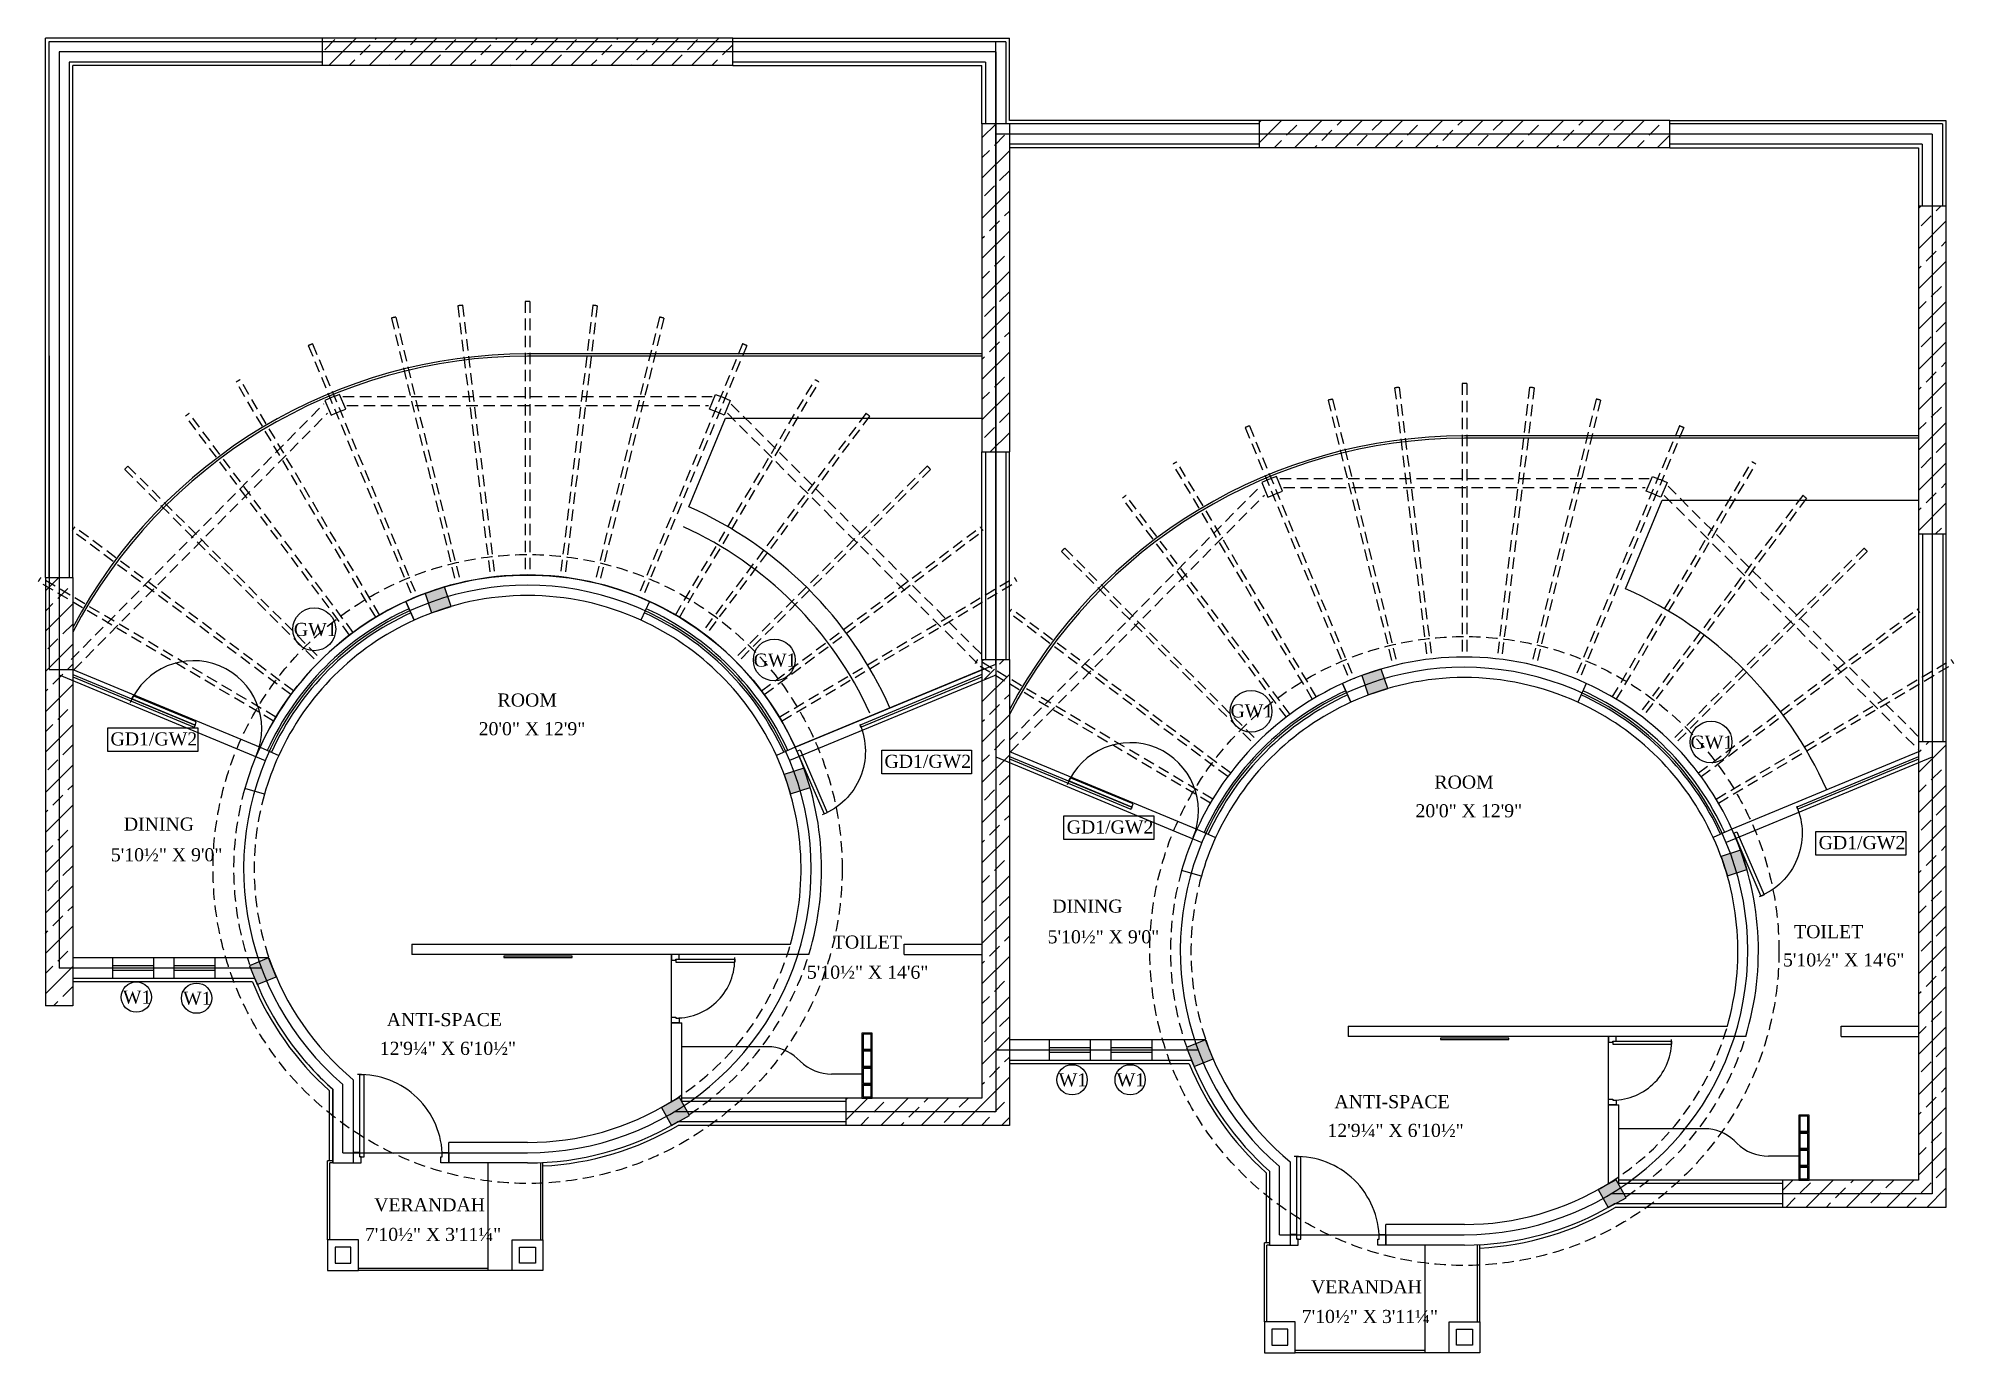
# Model space of a CAD drawing. Extents: x -87 to 3795, y -1857 to 1499.
# Drawn here: x 2230 to 3071, y -1087 to -511 of the extents above; entities that cross this region are included whole.
import ezdxf

# ---------------------------------------------------------------- set-up
doc = ezdxf.new("R2010")
doc.units = 0
doc.header["$LTSCALE"] = 20
doc.header["$MEASUREMENT"] = 0
doc.linetypes.add('HIDDEN', pattern=[0.375, 0.25, -0.125])
doc.layers.get('0').update_dxf_attribs({"linetype": 'CONTINUOUS'})
for name, color, linetype in [('AREA', 3, 'CONTINUOUS'), ('centreline', 31, 'CONTINUOUS'), ('COLUMN', 31, 'CONTINUOUS'), ('DOOR', 1, 'CONTINUOUS'), ('glass', 4, 'CONTINUOUS'), ('GLASS BRICKS', 4, 'CONTINUOUS'), ('HATCH', 8, 'CONTINUOUS'), ('kalkaal', 7, 'CONTINUOUS'), ('pergola', 7, 'CONTINUOUS'), ('text', 2, 'CONTINUOUS'), ('wall', 13, 'CONTINUOUS'), ('win text', 2, 'CONTINUOUS'), ('window', 4, 'CONTINUOUS'), ('window sill', 5, 'CONTINUOUS')]:
    doc.layers.add(name, color=color, linetype=linetype)
doc.layers.add('correct', color=230, linetype='CONTINUOUS', plot=False)
doc.styles.add('style5', font='times_2.ttf')
pattern_1 = [(45, (-93171.765, 72186.083), (-8.8388348, 8.8388348), []), (45, (-93162.926, 72186.083), (-8.8388348, 8.8388348), [6.25, -3.125])]

msp = doc.modelspace()

# ---------------------------------------------------------------- texts
at = {"layer": 'text', "style": 'style5'}
for s, height, p in [('ROOM', 5.739, (2431.99, -803.76)), ('20\'0" X 12\'9"', 5.7389, (2423.7, -816.36)), ('ROOM', 5.739, (2843.04, -839.76)), ('20\'0" X 12\'9"', 5.7389, (2834.75, -852.36)), ('DINING', 5.739, (2267.99, -858.2)), ('5\'10½" X 9\'0"', 5.7389, (2262.3, -871.67)), ('DINING', 5.739, (2675.4, -894.2)), ('TOILET', 5.739, (2579.09, -909.96)), ('5\'10½" X 9\'0"', 5.7389, (2673.35, -907.67)), ('TOILET', 5.739, (3000.87, -905.4)), ('5\'10½" X 14\'6"', 5.7389, (2995.99, -917.8)), ('5\'10½" X 14\'6"', 5.7389, (2567.72, -923.18)), ('ANTI-SPACE', 5.739, (2383.34, -944)), ('12\'9¼" X 6\'10½"', 5.7389, (2380.3, -956.6)), ('ANTI-SPACE', 5.739, (2799.16, -980)), ('12\'9¼" X 6\'10½"', 5.7389, (2796.11, -992.6)), ('VERANDAH', 5.739, (2377.85, -1025.25)), ('7\'10½" X 3\'11¼"', 5.7389, (2373.78, -1038.25)), ('VERANDAH', 5.739, (2788.9, -1061.25)), ('7\'10½" X 3\'11¼"', 5.7389, (2784.83, -1074.25))]:
    msp.add_text(s, height=height, dxfattribs=at).set_placement(p)
at = {"layer": 'win text', "style": 'style5'}
for s, p in [('GW1', (2342.61, -772.78)), ('GW1', (2544.35, -786.25)), ('GW1', (2753.56, -808.53)), ('GD1/GW2', (2262.15, -820.83)), ('GW1', (2955.4, -822.25)), ('GD1/GW2', (2601.75, -830.66)), ('GD1/GW2', (2681.7, -859.48)), ('GD1/GW2', (3011.64, -866.35)), ('W1', (2267.56, -934.12)), ('W1', (2293.99, -934.62)), ('W1', (2678.16, -970.43)), ('W1', (2703.62, -970.43))]:
    msp.add_text(s, height=5.739, dxfattribs=at).set_placement(p)

# ---------------------------------------------------------------- blocks, each defined once
blk = doc.blocks.new('DR1H902')
at = {"color": 0}
for p, q in [((-0.5, 0), (-0.5, 1)), ((-0.5, 1), (-0.45, 1)), ((-0.45, 0), (-0.45, 1)), ((-0.5, 0), (-0.45, 0))]:
    blk.add_line(p, q, dxfattribs=at)
blk.add_arc((-0.5, 0), 1, 0, 91.707, dxfattribs=at)
blk = doc.blocks.new('A$C3B4262AC')
at = {"layer": 'DOOR'}
for p, q in [((0, 4), (0, 0)), ((2.5, 4), (0, 4)), ((0, 0), (3, 0)), ((2.5, 2.25), (2.5, 4)), ((3, 2.25), (2.5, 2.25)), ((3, 0), (3, 2.25))]:
    blk.add_line(p, q, dxfattribs=at)
blk = doc.blocks.new('A$C1F9E242A')
blk.add_blockref('A$C3B4262AC', (0, 0))
at = {"xscale": -1}
blk.add_blockref('A$C3B4262AC', (36, 0), dxfattribs=at)
at = {"layer": 'DOOR', "xscale": -31, "yscale": 31, "zscale": 68.88888888888889}
blk.add_blockref('DR1H902', (18, 2.25), dxfattribs=at)
blk = doc.blocks.new('*U18')
at = {"xscale": 1.333333333333333, "yscale": 1.333333333333333, "zscale": 1.333333333333333}
blk.add_blockref('A$C1F9E242A', (-44.04, -5.39), dxfattribs=at)
blk = doc.blocks.new('DR1H1802')
at = {"color": 0}
for p, q in [((-0.5, 0.1125), (-1.5, 0.1125)), ((-1.5, 0.0625), (-1.5, 0.1125)), ((-0.5, 0.0625), (-1.5, 0.0625)), ((-0.5, 0.0625), (-0.5, 0.1125)), ((-0.5, 0.09375), (-0.5, 0.09375))]:
    blk.add_line(p, q, dxfattribs=at)
blk.add_arc((-0.5, 0), 1, 0, 180, dxfattribs=at)

# ---------------------------------------------------------------- hatches: boundary and pattern name
at = {"layer": 'HATCH'}
h = msp.add_hatch(dxfattribs=at)
h.set_pattern_fill('ANSI33', color=256, scale=50, style=0)
h.set_pattern_definition(pattern_1)
h.paths.add_polyline_path([(2355.23, -510.53), (2355.23, -522.53), (2535.23, -522.53), (2535.23, -510.53)])
h = msp.add_hatch(dxfattribs=at)
h.set_pattern_fill('ANSI33', color=256, scale=50, style=0)
h.set_pattern_definition(pattern_1)
h.paths.add_polyline_path([(2644.54, -691.99), (2656.54, -691.99), (2656.54, -548.03), (2644.54, -548.03)])
h = msp.add_hatch(dxfattribs=at)
h.set_pattern_fill('ANSI33', color=256, scale=50, style=0)
h.set_pattern_definition(pattern_1)
h.paths.add_polyline_path([(2766.28, -546.53), (2766.28, -558.53), (2946.28, -558.53), (2946.28, -558.53), (2946.28, -546.53)])
h = msp.add_hatch(dxfattribs=at)
h.set_pattern_fill('ANSI33', color=256, scale=50, style=0)
h.set_pattern_definition(pattern_1)
h.paths.add_polyline_path([(3067.51, -584.1), (3055.51, -584.1), (3055.51, -727.99), (3067.51, -727.99)])
h = msp.add_hatch(dxfattribs=at)
h.set_pattern_fill('ANSI33', color=256, scale=50, style=0)
h.set_pattern_definition(pattern_1)
h.paths.add_polyline_path([(2245.58, -747.15), (2233.58, -747.15), (2233.58, -935.03), (2245.58, -935.03)])
for points in [[(2400.22, -754.12), (2403.06, -762.66), (2411.6, -759.82), (2408.76, -751.28)], [(2811.19, -790.14), (2814.03, -798.68), (2822.57, -795.84), (2819.73, -787.3)], [(2557.78, -833.57), (2560.57, -842.13), (2569.12, -839.34), (2566.34, -830.79)], [(2968.82, -869.55), (2971.61, -878.11), (2980.16, -875.32), (2977.38, -866.76)], [(2323.17, -917.46), (2326.57, -925.79), (2334.9, -922.4), (2331.51, -914.06)], [(2734.21, -953.43), (2737.6, -961.76), (2745.94, -958.37), (2742.54, -950.03)], [(2503.97, -979.64), (2508.27, -987.54), (2516.17, -983.24), (2511.87, -975.34)], [(2914.95, -1015.67), (2919.25, -1023.58), (2927.16, -1019.28), (2922.85, -1011.37)]]:
    msp.add_hatch(color=256, dxfattribs=at).paths.add_polyline_path(points)
h = msp.add_hatch(dxfattribs=at)
h.set_pattern_fill('ANSI33', color=256, scale=50, style=0)
h.set_pattern_definition(pattern_1)
h.paths.add_polyline_path([(2644.54, -975.53), (2584.89, -975.53), (2584.89, -987.53), (2656.54, -987.53), (2656.54, -783.15), (2644.54, -783.15)])
h = msp.add_hatch(dxfattribs=at)
h.set_pattern_fill('ANSI33', color=256, scale=50, style=0)
h.set_pattern_definition(pattern_1)
h.paths.add_polyline_path([(3055.51, -1011.53), (2995.92, -1011.53), (2995.92, -1023.53), (3067.51, -1023.53), (3067.51, -819.15), (3055.51, -819.15)])

# ---------------------------------------------------------------- linework, layer by layer
for p, q in [((2233.58, -747.15), (2233.58, -510.53)), ((2355.23, -510.53), (2233.58, -510.53)), ((2535.23, -510.53), (2656.54, -510.53)), ((2656.54, -546.53), (2656.54, -510.53)), ((2245.58, -747.15), (2245.58, -522.53)), ((2355.23, -522.53), (2245.58, -522.53)), ((2535.23, -522.53), (2644.54, -522.53)), ((2644.54, -548.03), (2644.54, -522.53)), ((2766.28, -546.53), (2656.54, -546.53)), ((2946.28, -546.53), (3067.51, -546.53)), ((3067.51, -546.53), (3067.51, -584.1)), ((2766.28, -558.53), (2656.54, -558.53)), ((2946.28, -558.53), (3055.51, -558.53)), ((3055.51, -558.53), (3055.51, -584.1)), ((2529.76, -649.03), (2445.16, -649.03)), ((2529.76, -650.03), (2445.16, -650.03)), ((2644.54, -649.03), (2529.76, -649.03)), ((2644.54, -650.03), (2529.76, -650.03)), ((2515.88, -716.05), (2531.96, -677.24)), ((2531.96, -677.24), (2644.54, -677.24)), ((2940.81, -685.03), (2856.21, -685.03)), ((2940.81, -686.03), (2856.21, -686.03)), ((3055.51, -685.03), (2940.81, -685.03)), ((3055.51, -686.03), (2940.81, -686.03)), ((2644.54, -783.15), (2644.54, -691.99)), ((2656.54, -783.15), (2656.54, -691.99)), ((2926.93, -752.05), (2943.01, -713.24)), ((2943.01, -713.24), (3055.51, -713.24)), ((3055.51, -727.99), (3055.51, -819.15)), ((3067.51, -727.99), (3067.51, -819.15)), ((2245.58, -787.49), (2327.77, -821.54)), ((2644.54, -787.58), (2562.55, -821.54)), ((2656.54, -823.46), (2738.82, -857.54)), ((3055.51, -823.61), (2973.6, -857.54)), ((2508.37, -942.53), (2508.37, -912.53)), ((2610.41, -908.03), (2644.63, -908.03)), ((2610.41, -912.53), (2610.41, -908.03)), ((2610.41, -912.53), (2644.63, -912.53)), ((2324.41, -924.53), (2245.58, -924.53)), ((2919.42, -978.53), (2919.42, -948.53)), ((3021.46, -944.03), (3055.51, -944.03)), ((3021.46, -948.53), (3021.46, -944.03)), ((3021.46, -948.53), (3055.51, -948.53)), ((2552.37, -953.03), (2512.87, -953.03)), ((2591.88, -965.03), (2578.52, -965.03)), ((2735.46, -960.53), (2656.54, -960.53)), ((2358.16, -972.3), (2358.16, -1003.03)), ((2584.89, -975.53), (2512.87, -975.53)), ((2584.89, -987.53), (2511.3, -987.53)), ((2963.43, -989.03), (2923.92, -989.03)), ((2359.66, -1003.03), (2357.41, -1003.03)), ((2357.41, -1037.78), (2357.41, -1003.03)), ((2359.66, -1004.03), (2358.41, -1004.03)), ((2358.41, -1037.78), (2358.41, -1004.03)), ((2427.91, -1051.28), (2427.91, -1004.03)), ((2450.91, -1037.78), (2450.91, -1003.91)), ((2451.91, -1037.78), (2451.91, -1003.86)), ((2769.21, -1008.3), (2769.21, -1039.03)), ((3002.93, -1001.03), (2989.57, -1001.03)), ((2995.92, -1011.53), (2923.92, -1011.53)), ((2995.92, -1023.53), (2922.35, -1023.53)), ((2770.71, -1039.03), (2768.46, -1039.03)), ((2768.46, -1073.78), (2768.46, -1039.03)), ((2770.71, -1040.03), (2769.46, -1040.03)), ((2769.46, -1073.78), (2769.46, -1040.03)), ((2838.96, -1087.28), (2838.96, -1040.03)), ((2861.96, -1073.78), (2861.96, -1039.91)), ((2862.96, -1073.78), (2862.96, -1039.86)), ((2427.91, -1050.28), (2370.91, -1050.28)), ((2438.41, -1051.28), (2370.91, -1051.28)), ((2838.96, -1086.28), (2781.96, -1086.28)), ((2849.46, -1087.28), (2781.96, -1087.28))]:
    msp.add_line(p, q)
for points in [[(2357.41, -1051.28), (2370.91, -1051.28), (2370.91, -1037.78), (2357.41, -1037.78)], [(2451.91, -1051.28), (2438.41, -1051.28), (2438.41, -1037.78), (2451.91, -1037.78)], [(2768.46, -1087.28), (2781.96, -1087.28), (2781.96, -1073.78), (2768.46, -1073.78)], [(2862.96, -1087.28), (2849.46, -1087.28), (2849.46, -1073.78), (2862.96, -1073.78)]]:
    msp.add_lwpolyline(points, close=True)
at = {"linetype": 'HIDDEN'}
for centre in [(2445.16, -875.03), (2856.21, -911.03)]:
    msp.add_circle(centre, 138, dxfattribs=at)
for centre, radius, start, end in [((2445.16, -875.03), 226, 90, 152.02094), ((2445.16, -875.03), 225, 90, 152.50413), ((2856.21, -911.03), 226, 90, 152.06687), ((2856.21, -911.03), 225, 90, 152.551), ((2445.16, -875.03), 174, 23.98195, 66.01805), ((2856.21, -911.03), 174, 23.98195, 66.01805), ((2445.16, -875.03), 129, 114.4991, 155.5009), ((2445.16, -875.03), 129, 24.4991, 65.5009), ((2445.16, -875.03), 120, 114.4991, 155.5009), ((2445.16, -875.03), 120, 24.4991, 65.5009), ((2856.21, -911.03), 129, 114.4991, 155.5009), ((2856.21, -911.03), 129, 24.4991, 65.5009), ((2856.21, -911.03), 120, 114.4991, 155.5009), ((2856.21, -911.03), 120, 24.4991, 65.5009), ((2445.16, -875.03), 130.5, 202.29097, 228.18969), ((2549.45, -973.94), 21.11, 43.44133, 82.03644), ((2578.57, -945.27), 19.77, 225.7427, 270.15458), ((2856.21, -911.03), 130.5, 202.29097, 228.18969), ((2445.16, -875.03), 130.5, 272.9649, 300.45032), ((2960.5, -1009.94), 21.11, 43.44133, 82.03644), ((2989.62, -981.27), 19.77, 225.7427, 270.15458), ((2856.21, -911.03), 130.5, 272.9649, 300.45032)]:
    msp.add_arc(centre, radius, start, end)
for centre, radius, start, end in [((2445.16, -875.03), 129, 164.12783, 198.96557), ((2445.16, -875.03), 120, 164.12783, 198.96557), ((2856.21, -911.03), 129, 164.12783, 198.96557), ((2856.21, -911.03), 120, 164.12783, 198.96557), ((2445.16, -875.03), 120, 301.78833, 344.03799), ((2445.16, -875.03), 129, 303.29065, 343.10027), ((2856.21, -911.03), 120, 301.78833, 344.03799), ((2856.21, -911.03), 129, 303.29065, 343.10027)]:
    msp.add_arc(centre, radius, start, end, dxfattribs=at)
at = {"layer": 'AREA'}
msp.add_line((2359.66, -1004.03), (2359.66, -971.63), dxfattribs=at)
msp.add_lwpolyline([(2245.58, -787.49), (2327.77, -821.54, -0.108644), (2361.04, -777.23, -0.198648), (2454.71, -746.39, -0.273839), (2562.55, -821.54), (2650.54, -785.09), (2650.54, -512.03), (2235.08, -512.03), (2235.17, -787.5)], format="xyb", close=True, dxfattribs=at)
msp.add_arc((2445.16, -875.03), 129, 217.80177, 228.48694, dxfattribs=at)
at = {"layer": 'centreline'}
for p, q in [((2650.54, -516.53), (2239.58, -516.53)), ((2239.58, -516.53), (2239.58, -918.53)), ((2650.54, -516.53), (2650.54, -981.53)), ((3061.51, -552.53), (2650.54, -552.53)), ((3061.51, -552.53), (3061.51, -1017.53)), ((2239.58, -789.89), (2330.07, -827.37)), ((2650.54, -789.93), (2560.1, -827.39)), ((2650.54, -825.89), (2741.03, -863.37)), ((3061.51, -825.93), (2971.06, -863.39)), ((2328.42, -918.53), (2239.58, -918.53)), ((2739.39, -954.53), (2650.54, -954.53)), ((2364.08, -999.53), (2364.08, -969.58)), ((2650.54, -981.53), (2509.56, -981.53)), ((2364.08, -999.53), (2445.09, -999.53)), ((2775.04, -1035.53), (2775.04, -1005.58)), ((3061.51, -1017.53), (2920.52, -1017.53)), ((2775.04, -1035.53), (2856.06, -1035.53))]:
    msp.add_line(p, q, dxfattribs=at)
for centre in [(2445.08, -875.03), (2856.04, -911.03)]:
    msp.add_arc(centre, 124.5, 269.99097, 229.41296, dxfattribs=at)
at = {"layer": 'COLUMN'}
for points in [[(2403.06, -762.66), (2411.6, -759.82), (2408.76, -751.28), (2400.22, -754.12)], [(2814.03, -798.68), (2822.57, -795.84), (2819.73, -787.3), (2811.19, -790.14)], [(2560.57, -842.13), (2569.12, -839.34), (2566.34, -830.79), (2557.78, -833.57)], [(2971.61, -878.11), (2980.16, -875.32), (2977.38, -866.76), (2968.82, -869.55)], [(2326.57, -925.79), (2334.9, -922.4), (2331.51, -914.06), (2323.17, -917.46)], [(2737.6, -961.76), (2745.94, -958.37), (2742.54, -950.03), (2734.21, -953.43)], [(2508.27, -987.54), (2516.17, -983.24), (2511.87, -975.34), (2503.97, -979.64)], [(2919.25, -1023.58), (2927.16, -1019.28), (2922.85, -1011.37), (2914.95, -1015.67)]]:
    msp.add_lwpolyline(points, close=True, dxfattribs=at)
at = {"layer": 'correct'}
msp.add_arc((2445.16, -875.03), 165, 24.4991, 65.5009, dxfattribs=at)
at = {"layer": 'glass'}
for p, q in [((2245.58, -789.66), (2299.24, -811.88)), ((2644.54, -789.74), (2591.08, -811.88)), ((2245.58, -790.74), (2298.84, -812.8)), ((2644.54, -790.82), (2591.48, -812.8)), ((2656.54, -825.62), (2710.29, -847.88)), ((2656.54, -826.7), (2709.89, -848.8)), ((3055.51, -825.78), (3002.13, -847.88)), ((3055.51, -826.86), (3002.53, -848.8))]:
    msp.add_line(p, q, dxfattribs=at)
for points in [[(2434.68, -913.31), (2434.68, -913.81), (2464.68, -913.81), (2464.68, -913.31)], [(2845.73, -949.31), (2845.73, -949.81), (2875.73, -949.81), (2875.73, -949.31)]]:
    msp.add_lwpolyline(points, close=True, dxfattribs=at)
for centre, start, end in [((2445.16, -875.03), 156.59909, 156.95947), ((2445.16, -875.03), 23.04053, 23.40091), ((2856.21, -911.03), 156.59909, 156.95947), ((2856.21, -911.03), 23.04053, 23.40091)]:
    msp.add_arc(centre, 159, start, end, dxfattribs=at)
at = {"layer": 'GLASS BRICKS'}
for points in [[(2591.88, -947.03), (2591.88, -954.53), (2596.38, -954.53), (2596.38, -947.03)], [(2591.88, -954.53), (2591.88, -962.03), (2596.38, -962.03), (2596.38, -954.53)], [(2591.88, -962.03), (2591.88, -969.53), (2596.38, -969.53), (2596.38, -962.03)], [(2591.88, -969.53), (2591.88, -975.53), (2596.38, -975.53), (2596.38, -969.53)], [(3002.93, -983.03), (3002.93, -990.53), (3007.43, -990.53), (3007.43, -983.03)], [(3002.93, -990.53), (3002.93, -998.03), (3007.43, -998.03), (3007.43, -990.53)], [(3002.93, -998.03), (3002.93, -1005.53), (3007.43, -1005.53), (3007.43, -998.03)], [(3002.93, -1005.53), (3002.93, -1011.53), (3007.43, -1011.53), (3007.43, -1005.53)]]:
    msp.add_lwpolyline(points, close=True, dxfattribs=at)
at = {"layer": 'GLASS BRICKS', "color": 8}
for points in [[(2592.38, -947.53), (2592.38, -954.03), (2595.88, -954.03), (2595.88, -947.53)], [(2592.38, -955.03), (2592.38, -961.53), (2595.88, -961.53), (2595.88, -955.03)], [(2592.38, -962.53), (2592.38, -969.03), (2595.88, -969.03), (2595.88, -962.53)], [(2592.38, -970.03), (2592.38, -975.03), (2595.88, -975.03), (2595.88, -970.03)], [(3003.43, -983.53), (3003.43, -990.03), (3006.93, -990.03), (3006.93, -983.53)], [(3003.43, -991.03), (3003.43, -997.53), (3006.93, -997.53), (3006.93, -991.03)], [(3003.43, -998.53), (3003.43, -1005.03), (3006.93, -1005.03), (3006.93, -998.53)], [(3003.43, -1006.03), (3003.43, -1011.03), (3006.93, -1011.03), (3006.93, -1006.03)]]:
    msp.add_lwpolyline(points, close=True, dxfattribs=at)
at = {"layer": 'kalkaal'}
for points in [[(2358.9, -675.92), (2360.86, -675.08), (2362.3, -674.48), (2363.85, -673.84), (2365.36, -673.24), (2362.68, -666.77), (2361.59, -667.21), (2360.72, -667.56), (2359.85, -667.92), (2359.19, -668.19), (2356.22, -669.45)], [(2531.42, -675.92), (2529.46, -675.08), (2528.02, -674.48), (2526.47, -673.84), (2524.96, -673.24), (2527.64, -666.77), (2528.73, -667.21), (2529.6, -667.56), (2530.47, -667.92), (2531.13, -668.19), (2534.1, -669.45)], [(2769.95, -711.92), (2771.91, -711.08), (2773.35, -710.48), (2774.9, -709.84), (2776.41, -709.24), (2773.73, -702.77), (2772.64, -703.21), (2771.77, -703.56), (2770.9, -703.92), (2770.24, -704.19), (2767.27, -705.45)], [(2942.47, -711.92), (2940.51, -711.08), (2939.07, -710.48), (2937.52, -709.84), (2936.01, -709.24), (2938.69, -702.77), (2939.78, -703.21), (2940.65, -703.56), (2941.52, -703.92), (2942.18, -704.19), (2945.15, -705.45)], [(2360.66, -1048.03), (2367.66, -1048.03), (2367.66, -1041.03), (2360.66, -1041.03)], [(2448.66, -1048.03), (2441.66, -1048.03), (2441.66, -1041.03), (2448.66, -1041.03)], [(2771.71, -1084.03), (2778.71, -1084.03), (2778.71, -1077.03), (2771.71, -1077.03)], [(2859.71, -1084.03), (2852.71, -1084.03), (2852.71, -1077.03), (2859.71, -1077.03)]]:
    msp.add_lwpolyline(points, close=True, dxfattribs=at)
at = {"layer": 'pergola', "linetype": 'HIDDEN'}
for p, q in [((2414.56, -627.92), (2428.81, -746.87)), ((2416.55, -627.68), (2430.79, -746.59)), ((2444.16, -626.04), (2444.16, -745.78)), ((2446.16, -626.04), (2446.16, -745.78)), ((2473.77, -627.68), (2459.53, -746.59)), ((2475.76, -627.92), (2461.51, -746.87)), ((2385.38, -633.32), (2413.71, -749.86)), ((2387.32, -632.84), (2415.63, -749.3)), ((2503, -632.84), (2474.69, -749.3)), ((2504.94, -633.32), (2476.61, -749.86)), ((2348.95, -645.37), (2394.9, -756.31)), ((2350.8, -644.61), (2396.75, -755.54)), ((2539.52, -644.61), (2493.57, -755.54)), ((2541.37, -645.37), (2495.42, -756.31)), ((2378.52, -764.6), (2317.3, -661.37)), ((2380.24, -763.58), (2319.02, -660.35)), ((2510.05, -763.63), (2571.3, -660.35)), ((2511.78, -764.65), (2573.02, -661.37)), ((2825.61, -663.92), (2839.86, -782.87)), ((2827.6, -663.68), (2841.84, -782.59)), ((2855.21, -662.04), (2855.21, -781.78)), ((2857.21, -662.04), (2857.21, -781.78)), ((2884.82, -663.68), (2870.58, -782.59)), ((2886.81, -663.92), (2872.56, -782.87)), ((2244.9, -783.15), (2355.76, -670.96)), ((2364.12, -667.64), (2526.2, -667.64)), ((2365.78, -671.64), (2524.54, -671.64)), ((2534.51, -671.08), (2644.38, -780.95)), ((2796.43, -669.32), (2824.76, -785.86)), ((2798.37, -668.84), (2826.68, -785.3)), ((2914.05, -668.84), (2885.74, -785.3)), ((2915.99, -669.32), (2887.66, -785.86)), ((2246.04, -787.68), (2357.42, -674.97)), ((2367.04, -772.4), (2295.09, -676.34)), ((2368.64, -771.21), (2296.69, -675.14)), ((2593.63, -675.14), (2521.65, -771.25)), ((2595.23, -676.34), (2523.25, -772.45)), ((2532.85, -675.08), (2642.88, -785.11)), ((2761.85, -680.61), (2807.8, -791.54)), ((2950.57, -680.61), (2904.62, -791.54)), ((2760, -681.37), (2805.95, -792.31)), ((2952.42, -681.37), (2906.47, -792.31)), ((2789.57, -800.6), (2728.35, -697.37)), ((2791.29, -799.58), (2730.07, -696.35)), ((2921.11, -799.63), (2982.35, -696.35)), ((2922.83, -800.65), (2984.07, -697.37)), ((2268.38, -699.67), (2353.29, -784.58)), ((2269.8, -698.26), (2354.71, -783.17)), ((2620.52, -698.26), (2535.61, -783.17)), ((2621.94, -699.67), (2537.03, -784.58)), ((2775.18, -703.64), (2937.25, -703.64)), ((2656.54, -818.55), (2766.81, -706.96)), ((2657.09, -823.68), (2768.47, -710.97)), ((2778.09, -808.4), (2706.14, -712.34)), ((2779.69, -807.21), (2707.74, -711.14)), ((2776.83, -707.64), (2935.59, -707.64)), ((3004.68, -711.14), (2932.7, -807.25)), ((3006.28, -712.34), (2934.3, -808.45)), ((2943.9, -711.08), (3055.51, -822.69)), ((2945.56, -707.08), (3055.43, -816.95)), ((2341.31, -798.5), (2245.27, -726.56)), ((2342.51, -796.9), (2246.47, -724.96)), ((2547.81, -796.9), (2643.85, -724.96)), ((2549.01, -798.5), (2645.05, -726.56)), ((2679.44, -735.67), (2764.34, -820.58)), ((2680.85, -734.26), (2765.76, -819.17)), ((3031.57, -734.26), (2946.66, -819.17)), ((3032.99, -735.67), (2948.08, -820.58)), ((2334.71, -808.38), (2231.49, -747.18)), ((2555.61, -808.38), (2658.83, -747.18)), ((2333.69, -810.1), (2230.47, -748.9)), ((2556.63, -810.1), (2659.85, -748.9)), ((2752.36, -834.5), (2656.32, -762.56)), ((2753.56, -832.9), (2657.52, -760.96)), ((2958.86, -832.9), (3054.9, -760.96)), ((2960.06, -834.5), (3056.1, -762.56)), ((2744.74, -846.1), (2641.52, -784.9)), ((2745.76, -844.38), (2642.54, -783.18)), ((2966.66, -844.38), (3069.88, -783.18)), ((2967.68, -846.1), (3070.9, -784.9))]:
    msp.add_line(p, q, dxfattribs=at)
for centre, start, end in [((2445.16, -875.03), 96.59844, 97.05865), ((2445.16, -875.03), 89.7699, 90.2301), ((2445.16, -875.03), 82.94135, 83.40156), ((2445.16, -875.03), 103.43082, 103.89102), ((2445.16, -875.03), 76.10898, 76.56918), ((2445.16, -875.03), 112.2699, 112.7301), ((2445.16, -875.03), 67.2699, 67.7301), ((2445.16, -875.03), 120.43588, 120.89609), ((2445.16, -875.03), 59.10353, 59.56374), ((2856.21, -911.03), 96.59844, 97.05865), ((2856.21, -911.03), 89.7699, 90.2301), ((2856.21, -911.03), 82.94135, 83.40156), ((2856.21, -911.03), 103.43082, 103.89102), ((2856.21, -911.03), 76.10898, 76.56918), ((2445.16, -875.03), 126.60363, 127.06383), ((2445.16, -875.03), 52.93626, 53.39647), ((2856.21, -911.03), 112.2699, 112.7301), ((2856.21, -911.03), 67.2699, 67.7301), ((2856.21, -911.03), 120.43588, 120.89609), ((2856.21, -911.03), 59.10353, 59.56374), ((2445.16, -875.03), 134.7699, 135.2301), ((2445.16, -875.03), 44.7699, 45.2301), ((2856.21, -911.03), 126.60363, 127.06383), ((2856.21, -911.03), 52.93626, 53.39647), ((2445.16, -875.03), 142.93626, 143.39647), ((2445.16, -875.03), 36.60353, 37.06374), ((2856.21, -911.03), 134.7699, 135.2301), ((2856.21, -911.03), 44.7699, 45.2301), ((2445.16, -875.03), 149.10353, 149.56374), ((2445.16, -875.03), 30.43626, 30.89647), ((2856.21, -911.03), 142.93626, 143.39647), ((2856.21, -911.03), 36.60353, 37.06374), ((2856.21, -911.03), 149.10353, 149.56374), ((2856.21, -911.03), 30.43626, 30.89647)]:
    msp.add_arc(centre, 249, start, end, dxfattribs=at)
at = {"layer": 'wall'}
for p, q in [((2355.23, -512.03), (2235.08, -512.03)), ((2235.08, -512.03), (2235.08, -747.15)), ((2535.23, -510.53), (2355.23, -510.53)), ((2355.23, -522.53), (2355.23, -510.53)), ((2535.23, -522.53), (2535.23, -510.53)), ((2655.04, -512.03), (2535.23, -512.03)), ((2655.04, -512.03), (2655.04, -548.03)), ((2355.23, -521.03), (2244.08, -521.03)), ((2244.08, -521.03), (2244.08, -747.15)), ((2646.04, -521.03), (2535.23, -521.03)), ((2646.04, -521.03), (2646.04, -548.03)), ((2535.23, -522.53), (2355.23, -522.53)), ((2766.28, -548.03), (2644.54, -548.03)), ((2644.54, -548.03), (2644.54, -691.99)), ((2656.54, -548.03), (2656.54, -691.99)), ((2946.28, -546.53), (2766.28, -546.53)), ((2766.28, -558.53), (2766.28, -546.53)), ((2946.28, -558.53), (2946.28, -546.53)), ((3066.01, -548.03), (2946.28, -548.03)), ((3066.01, -548.03), (3066.01, -584.1)), ((2766.28, -557.03), (2656.54, -557.03)), ((2946.28, -558.53), (2766.28, -558.53)), ((3057.01, -557.03), (2946.28, -557.03)), ((3057.01, -557.03), (3057.01, -584.1)), ((3055.51, -584.1), (3067.51, -584.1)), ((3055.51, -584.1), (3055.51, -727.99)), ((3067.51, -584.1), (3067.51, -727.99)), ((2644.54, -691.99), (2656.54, -691.99)), ((2646.04, -691.99), (2646.04, -783.15)), ((2655.04, -691.99), (2655.04, -783.15)), ((3055.51, -727.99), (3067.51, -727.99)), ((3057.18, -727.99), (3057.18, -819.15)), ((3066.18, -727.99), (3066.18, -819.15)), ((2233.58, -747.15), (2233.58, -935.03)), ((2233.58, -747.15), (2245.58, -747.15)), ((2245.58, -747.15), (2245.58, -935.03)), ((2391.67, -757.65), (2395.4, -765.84)), ((2395.4, -765.84), (2391.67, -757.65)), ((2498.65, -757.65), (2494.92, -765.84)), ((2644.54, -783.15), (2644.54, -975.53)), ((2644.54, -783.15), (2656.54, -783.15)), ((2656.54, -783.15), (2656.54, -987.53)), ((2802.72, -793.65), (2806.45, -801.84)), ((2806.45, -801.84), (2802.72, -793.65)), ((2909.7, -793.65), (2905.97, -801.84)), ((2327.77, -821.54), (2335.96, -825.27)), ((2562.55, -821.54), (2554.36, -825.27)), ((3055.51, -819.15), (3055.51, -1011.53)), ((3055.51, -819.15), (3067.51, -819.15)), ((3067.51, -819.15), (3067.51, -1023.53)), ((2329.74, -842.21), (2321.08, -839.75)), ((2738.82, -857.54), (2747.01, -861.27)), ((2973.6, -857.54), (2965.41, -861.27)), ((2740.79, -878.21), (2732.13, -875.75)), ((2263, -914.03), (2245.58, -914.03)), ((2263, -914.03), (2263, -923.03)), ((2281, -914.03), (2281, -923.03)), ((2290, -914.03), (2281, -914.03)), ((2290, -914.03), (2290, -923.03)), ((2308, -914.03), (2308, -923.03)), ((2331.67, -914.03), (2308, -914.03)), ((2394.38, -908.03), (2394.38, -912.53)), ((2394.38, -908.03), (2560.53, -908.03)), ((2568.59, -912.53), (2394.38, -912.53)), ((2263, -923.03), (2245.58, -923.03)), ((2290, -923.03), (2281, -923.03)), ((2325.42, -923.03), (2308, -923.03)), ((2245.58, -935.03), (2233.58, -935.03)), ((2508.37, -942.53), (2512.87, -942.53)), ((2508.37, -977.03), (2508.37, -942.53)), ((2512.87, -977.03), (2512.87, -942.53)), ((2805.18, -944.03), (2805.18, -948.53)), ((2805.18, -944.03), (2971.58, -944.03)), ((2979.64, -948.53), (2805.18, -948.53)), ((2674.05, -950.03), (2656.46, -950.03)), ((2674.05, -950.03), (2674.05, -959.03)), ((2692.05, -950.03), (2692.05, -959.03)), ((2701.05, -950.03), (2692.05, -950.03)), ((2701.05, -950.03), (2701.05, -959.03)), ((2719.05, -950.03), (2719.05, -959.03)), ((2742.72, -950.03), (2719.05, -950.03)), ((2674.05, -959.03), (2656.54, -959.03)), ((2701.05, -959.03), (2692.05, -959.03)), ((2736.47, -959.03), (2719.05, -959.03)), ((2359.66, -971.63), (2359.66, -1004.03)), ((2368.66, -967.49), (2368.66, -1004.03)), ((2584.89, -977.03), (2512.87, -977.03)), ((2584.89, -987.53), (2584.89, -975.53)), ((2644.54, -975.53), (2584.89, -975.53)), ((2919.42, -978.53), (2923.92, -978.53)), ((2919.42, -1013.03), (2919.42, -978.53)), ((2923.92, -1013.03), (2923.92, -978.53)), ((2584.89, -986.03), (2510.89, -986.03)), ((2656.54, -987.53), (2584.89, -987.53)), ((2445.18, -995.03), (2410.66, -995.03)), ((2410.66, -1004.03), (2410.66, -995.03)), ((2359.66, -1004.03), (2368.66, -1004.03)), ((2445.18, -1004.03), (2410.66, -1004.03)), ((2770.71, -1007.63), (2770.71, -1040.03)), ((2779.71, -1003.49), (2779.71, -1040.03)), ((2995.92, -1013.03), (2923.92, -1013.03)), ((2995.92, -1023.53), (2995.92, -1011.53)), ((3055.51, -1011.53), (2995.92, -1011.53)), ((2995.92, -1022.03), (2921.94, -1022.03)), ((3067.51, -1023.53), (2995.92, -1023.53)), ((2856.23, -1031.03), (2821.71, -1031.03)), ((2821.71, -1040.03), (2821.71, -1031.03)), ((2770.71, -1040.03), (2779.71, -1040.03)), ((2856.23, -1040.03), (2821.71, -1040.03))]:
    msp.add_line(p, q, dxfattribs=at)
for centre, radius, start, end in [((2445.16, -875.03), 129, 65.5009, 114.4991), ((2445.16, -875.03), 120, 65.5009, 114.4991), ((2856.21, -911.03), 129, 65.5009, 114.4991), ((2856.21, -911.03), 120, 65.5009, 114.4991), ((2445.16, -875.03), 129, 155.50049, 164.12783), ((2445.16, -875.03), 129, 343.10027, 24.4991), ((2445.16, -875.03), 120, 155.50049, 164.12783), ((2445.16, -875.03), 120, 344.03799, 24.4991), ((2856.21, -911.03), 129, 155.50049, 164.12783), ((2856.21, -911.03), 120, 155.50049, 164.12783), ((2856.21, -911.03), 120, 344.03799, 24.4991), ((2856.21, -911.03), 129, 343.10027, 24.4991), ((2445.16, -875.03), 120, 198.96557, 230.39435), ((2445.16, -875.03), 129, 201.84476, 228.48694), ((2856.21, -911.03), 120, 198.96557, 230.39435), ((2856.21, -911.03), 129, 201.84476, 228.48694), ((2445.16, -875.03), 120, 269.9908, 301.78833), ((2445.16, -875.03), 129, 269.99113, 300.63116), ((2856.21, -911.03), 120, 269.9908, 301.78833), ((2856.21, -911.03), 129, 269.99113, 300.63116)]:
    msp.add_arc(centre, radius, start, end, dxfattribs=at)
at = {"layer": 'win text', "color": 0}
for points in [[(2260.93, -813.05), (2300.4, -813.05), (2300.4, -823.43), (2260.93, -823.43)], [(2600.52, -822.88), (2640, -822.88), (2640, -833.26), (2600.52, -833.26)], [(2680.48, -851.7), (2719.96, -851.7), (2719.96, -862.08), (2680.48, -862.08)], [(3010.41, -858.57), (3049.89, -858.57), (3049.89, -868.95), (3010.41, -868.95)]]:
    msp.add_lwpolyline(points, close=True, dxfattribs=at)
at = {"layer": 'win text', "color": 7}
for centre, radius in [((2351.55, -769.86), 9.41), ((2553.39, -783.33), 9.18), ((2762.6, -805.86), 9.18), ((2964.44, -819.33), 9.18), ((2273.48, -931.24), 6.64), ((2299.92, -931.73), 6.64), ((2684.09, -967.54), 6.64), ((2709.54, -967.54), 6.64)]:
    msp.add_circle(centre, radius, dxfattribs=at)
at = {"layer": 'window'}
for p, q in [((2281, -917.53), (2263, -917.53)), ((2281, -919.53), (2263, -919.53)), ((2308, -917.53), (2290, -917.53)), ((2308, -919.53), (2290, -919.53)), ((2692.05, -953.53), (2674.05, -953.53)), ((2692.05, -955.53), (2674.05, -955.53)), ((2719.05, -953.53), (2701.05, -953.53)), ((2719.05, -955.53), (2701.05, -955.53))]:
    msp.add_line(p, q, dxfattribs=at)
for centre, radius, start, end in [((2445.16, -875.03), 125.5, 114.4991, 155.5009), ((2445.16, -875.03), 123.5, 114.4991, 155.5009), ((2445.16, -875.03), 123.5, 24.4991, 65.5009), ((2445.16, -875.03), 125.5, 24.4991, 65.5009), ((2856.21, -911.03), 125.5, 114.4991, 155.5009), ((2856.21, -911.03), 125.5, 24.4991, 65.5009), ((2856.21, -911.03), 123.5, 114.4991, 155.5009), ((2856.21, -911.03), 123.5, 24.4991, 65.5009)]:
    msp.add_arc(centre, radius, start, end, dxfattribs=at)
at = {"layer": 'window sill'}
for p, q in [((2281, -914.03), (2263, -914.03)), ((2308, -914.03), (2290, -914.03)), ((2281, -923.03), (2263, -923.03)), ((2308, -923.03), (2290, -923.03)), ((2692.05, -950.03), (2674.05, -950.03)), ((2719.05, -950.03), (2701.05, -950.03)), ((2692.05, -959.03), (2674.05, -959.03)), ((2719.05, -959.03), (2701.05, -959.03))]:
    msp.add_line(p, q, dxfattribs=at)

# ---------------------------------------------------------------- block references
at = {"layer": 'DOOR', "xscale": -0.625, "yscale": 0.625, "zscale": 0.625, "rotation": 270}
for p in [(2511.74, -915.01), (2922.79, -951.01)]:
    msp.add_blockref('*U18', p, dxfattribs=at)
at = {"layer": 'DOOR', "xscale": -0.875, "yscale": 0.875, "zscale": 0.875}
for p in [(2372.12, -999.32), (2783.17, -1035.32)]:
    msp.add_blockref('*U18', p, dxfattribs=at)
at = {"layer": 'glass'}
for name, p, xscale, yscale, zscale, rotation in [('DR1H1802', (2312.37, -819.35), 29.98128367759346, 29.98128367759346, 66.62507483909657, 337.4999999996886), ('DR1H902', (2577.13, -817.41), -30.00457211270786, 30.00457211270787, 66.67682691712858, 203.3883489250584), ('DR1H1802', (2723.42, -855.35), 29.98128367759346, 29.98128367759346, 66.62507483909657, 337.4999999996886), ('DR1H902', (2988.18, -853.41), -30.00457211270786, 30.00457211270787, 66.67682691712858, 203.3883489250584)]:
    msp.add_blockref(name, p, dxfattribs=dict(at, xscale=xscale, yscale=yscale, zscale=zscale, rotation=rotation))

msp.set_redraw_order([(e.dxf.handle, doc.entitydb.next_handle()) for e in msp.query("TEXT MTEXT ATTDEF DIMENSION ARC_DIMENSION")])  # texts and dimensions are drawn at this point

doc.saveas('drawing.dxf')
